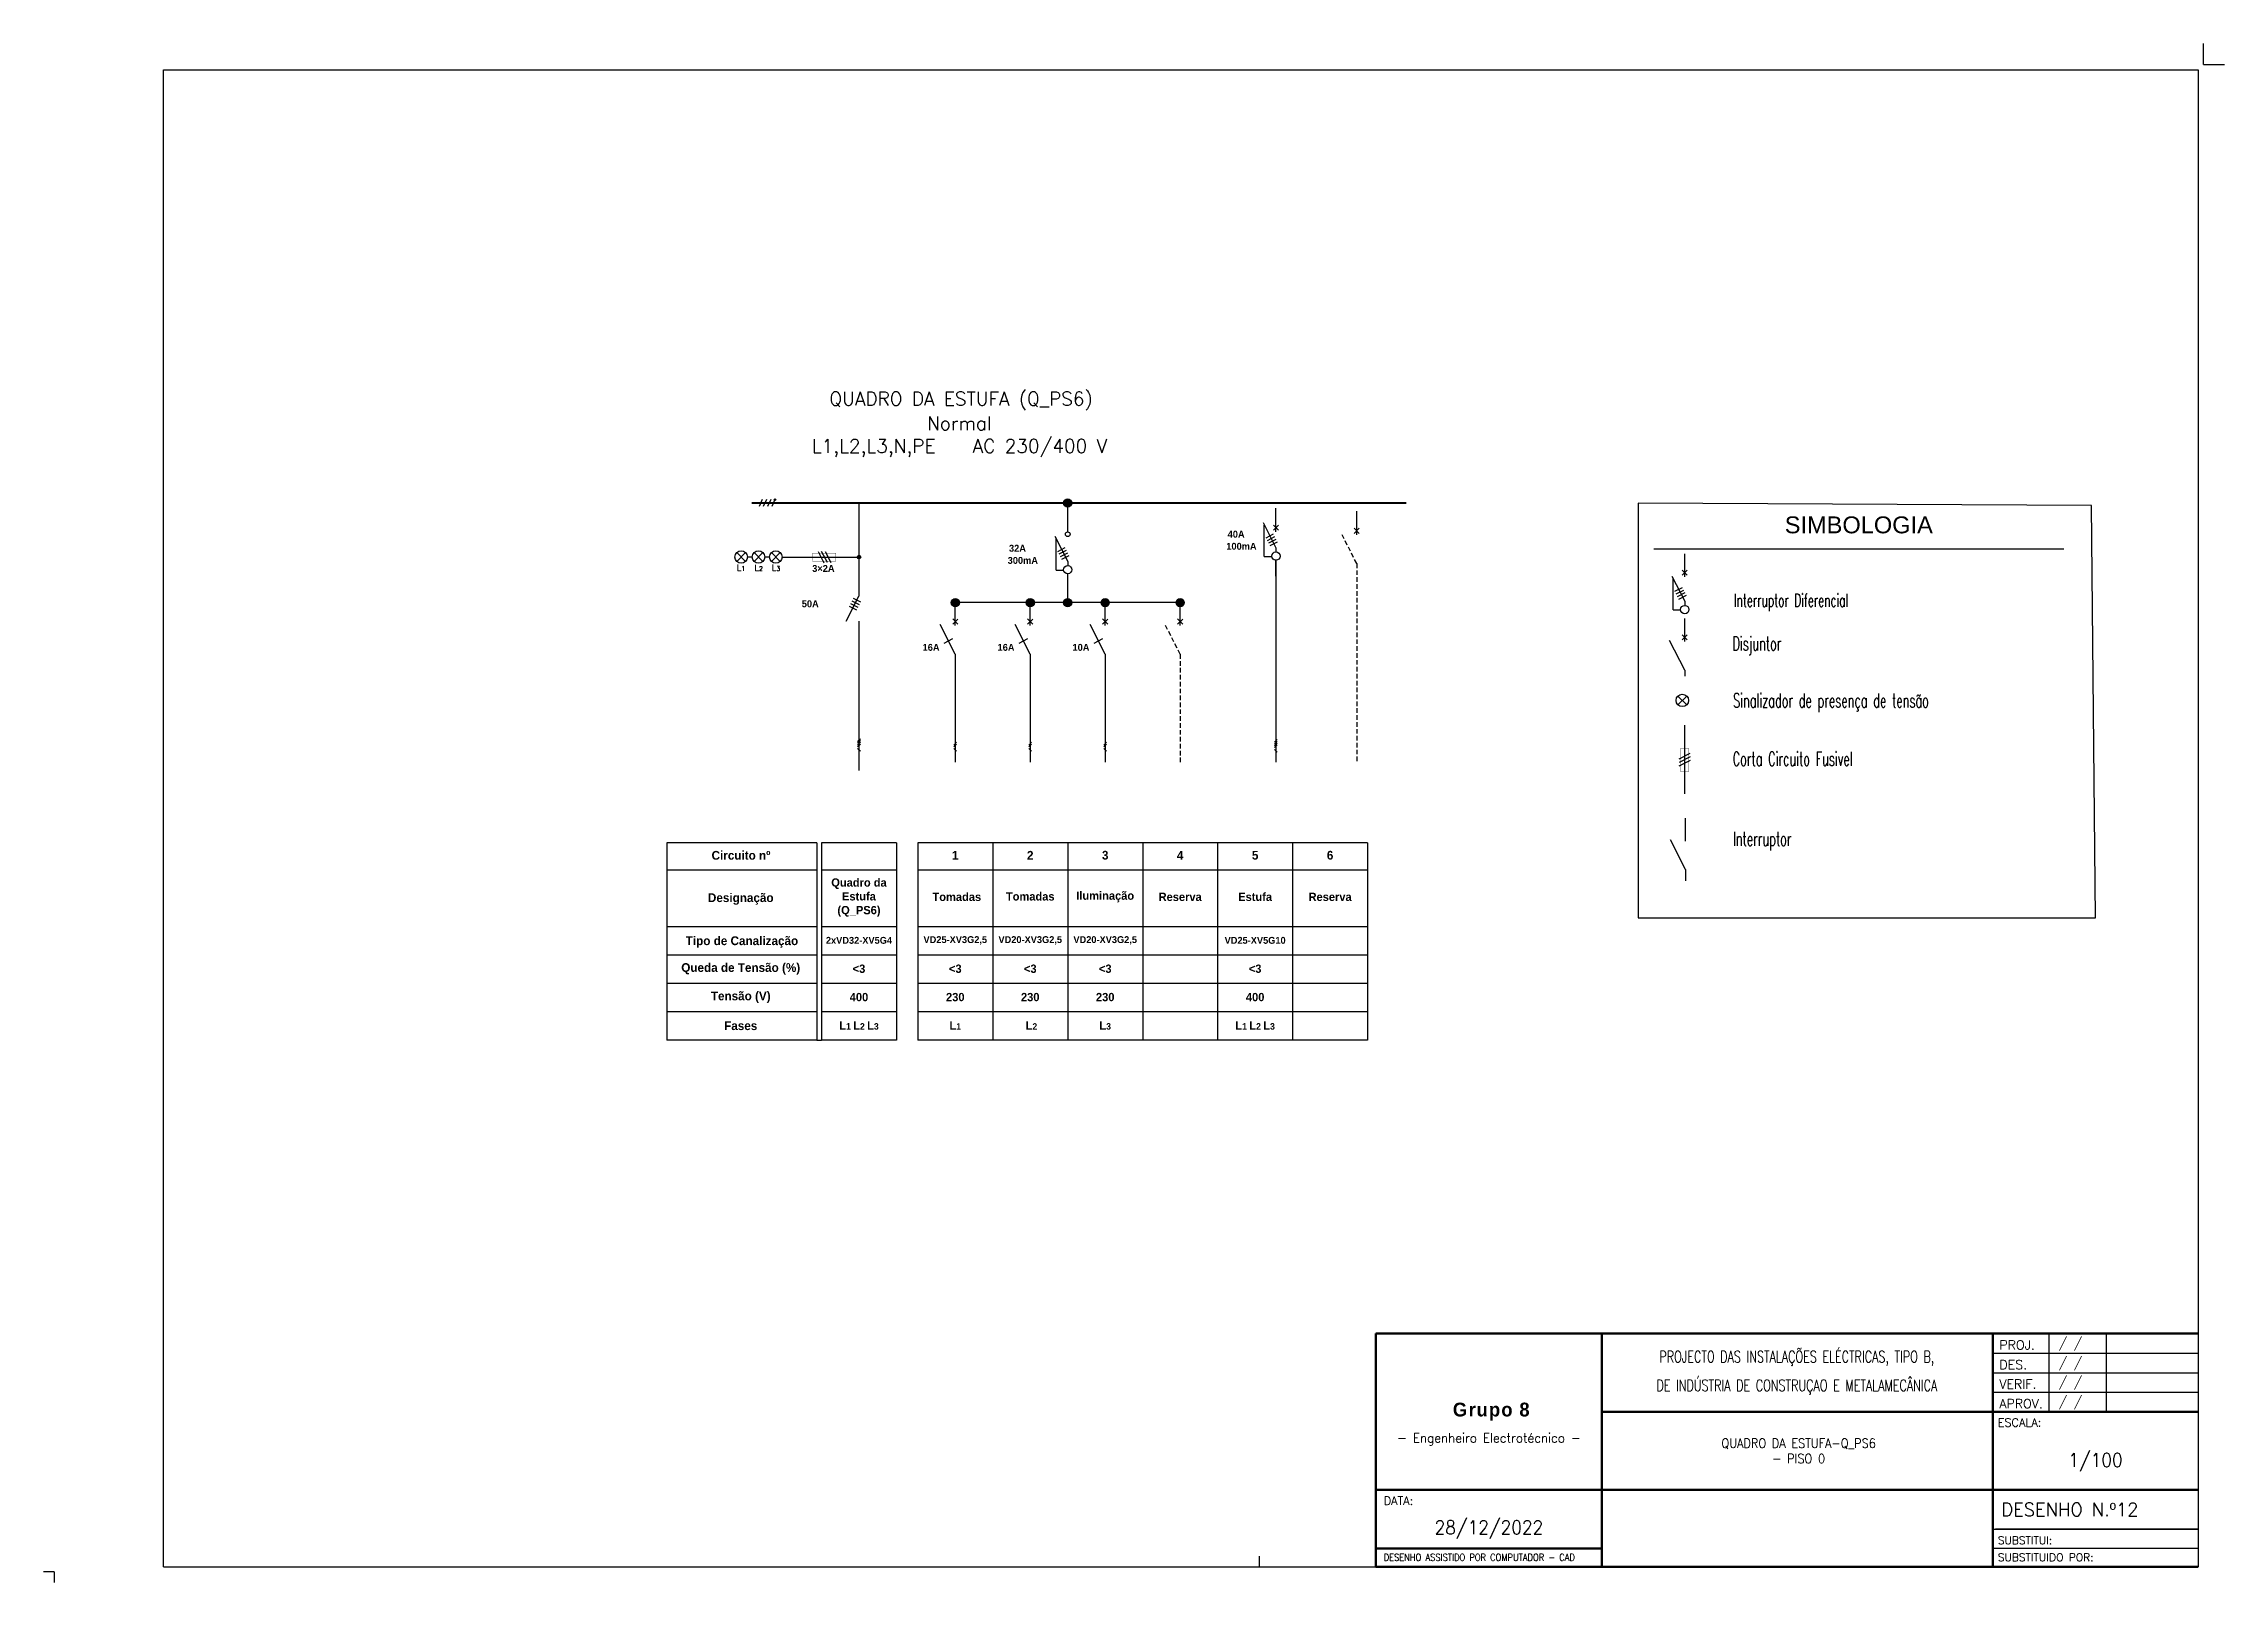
# Model space of a CAD drawing. Extents: x -8 to 729, y -363 to 534.
# Drawn here: x 247.8 to 342.7, y -209.5 to -142.6 of the extents above; entities that cross this region are included whole.
import ezdxf
from ezdxf.enums import TextEntityAlignment as Align

# ---------------------------------------------------------------- set-up
doc = ezdxf.new("R2010")
doc.units = 0
doc.header["$LTSCALE"] = 0.8
doc.header["$MEASUREMENT"] = 0
doc.linetypes.add('DASHED2', pattern=[0.375, 0.25, -0.125])
doc.linetypes.add('HIDDEN', pattern=[0.375, 0.25, -0.125])
doc.layers.get('0').update_dxf_attribs({"color": 3, "linetype": 'CONTINUOUS'})
for name, color, linetype in [('0_ligações', 10, 'CONTINUOUS'), ('Desenho base', 7, 'CONTINUOUS'), ('LEGENDA', 1, 'CONTINUOUS'), ('Quadros Eléctricos', 41, 'CONTINUOUS')]:
    doc.layers.add(name, color=color, linetype=linetype)
doc.styles.add('ARIAL', font='arial.ttf')
doc.styles.add('Century Gothic', font='GOTHICB.TTF')
doc.styles.add('PEN', font='ROMANS.SHX', dxfattribs={"width": 0.7, "height": 1})
doc.styles.add('ROMANS', font='romans', dxfattribs={"width": 0.9})
doc.styles.get("Standard").update_dxf_attribs({"font": 'ROMANS'})

msp = doc.modelspace()

# ---------------------------------------------------------------- texts
at = {"layer": '0_ligações', "color": 0, "style": 'PEN', "width": 0.6}
for s, p in [('Disjuntor', (321.281, -168.991)), ('Sinalizador de presença de tensão', (321.309, -171.468)), ('Corta Circuito Fusivel', (321.291, -174.005)), ('Interruptor', (321.304, -177.486))]:
    msp.add_text(s, height=0.6, dxfattribs=at).set_placement(p)
at = {"layer": 'Desenho base', "style": 'PEN', "width": 0.6}
msp.add_text('Interruptor Diferencial', height=0.56403, dxfattribs=at).set_placement((321.34, -167.089, 0.001))
at = {"layer": 'Desenho base', "linetype": 'Continuous', "lineweight": 20, "style": 'ROMANS'}
for s, p in [('PROJ.', (332.89, -199.398)), ('DES.', (332.89, -200.255)), ('VERIF.', (332.89, -201.103)), ('APROV.', (332.89, -201.951))]:
    msp.add_text(s, height=0.4, dxfattribs=at).set_placement(p)
at = {"layer": 'Desenho base', "lineweight": 20, "style": 'ROMANS'}
for s, height, p in [(' / /', 0.4, (335.194, -199.307)), (' / /', 0.4, (335.194, -200.157)), (' / /', 0.4, (335.194, -201.009)), (' / /', 0.4, (335.194, -201.859)), ('ESCALA:', 0.36, (332.817, -202.754)), ('DATA:', 0.36, (306.114, -206.154)), ('DESENHO N.º12 ', 0.57, (332.973, -206.64)), ('SUBSTITUI:', 0.34, (332.817, -207.865)), ('SUBSTITUIDO POR:', 0.34, (332.817, -208.605))]:
    msp.add_text(s, height=height, dxfattribs=at).set_placement(p)
at = {"layer": 'Desenho base', "lineweight": 20, "style": 'ROMANS', "width": 0.757635}
msp.add_text('DESENHO ASSISTIDO POR COMPUTADOR - CAD', height=0.304, dxfattribs=at).set_placement((306.114, -208.587), (314.427, -208.587), align=Align.FIT)
at = {"layer": 'Desenho base', "insert": (287.661, -159.701), "char_height": 0.58976, "width": 36.02981, "attachment_point": 5}
msp.add_mtext('\\A1;Normal\\PL1,L2,L3,N,PE    AC 230/400 V  ', dxfattribs=at)
at = {"layer": 'Desenho base', "char_height": 0.3603, "attachment_point": 5, "style": 'Century Gothic'}
for s, insert, width in [('\\pxt0;Quadro da Estufa (Q_PS6)', (283.296, -179.739, 0), 2.87315), ('\\pxt0; Tomadas ', (287.484, -179.71), 2.97487), ('\\pxt0;Tomadas', (290.744, -179.691), 2.87315), ('\\pxt0;Iluminação', (294.004, -179.71, 0), 3.02853), ('\\pxt0;Reserva', (297.264, -179.71, 0), 3.02853), ('\\pxt0;Estufa', (300.524, -179.71, 0), 2.87315), ('\\pxt0;Reserva', (303.784, -179.71, 0), 2.87315)]:
    msp.add_mtext(s, dxfattribs=dict(at, insert=insert, width=width))
at = {"layer": 'Desenho base', "linetype": 'HIDDEN', "lineweight": 20, "insert": (324.083, -200.405), "char_height": 0.5, "width": 17.03517, "attachment_point": 5, "line_spacing_factor": 1.5, "style": 'ROMANS'}
msp.add_mtext('\\pxt28;{\\W0.71;PROJECTO DAS INSTALAÇÕES ELÉCTRICAS, TIPO B,\\PDE INDÚSTRIA DE CONSTRUÇAO E METALAMECÂNICA}', dxfattribs=at)
at = {"layer": 'Desenho base', "lineweight": 20, "insert": (310.69, -202.642), "char_height": 1, "attachment_point": 5}
msp.add_mtext_dynamic_manual_height_columns('{\\fVivaldi|b1|i0|c0|p66;\\H0.6x;\\T1.1;\\C7; Grupo 8\\H1.66667x;\\P\\Fromans|c0;\\H0.2x;\\T1;\\P\\H2x;\\W0.95;- Engenheiro Electrotécnico -}', width=9.81896, gutter_width=2, heights=[0], dxfattribs=at)
at = {"layer": 'Desenho base', "lineweight": 20, "attachment_point": 5, "style": 'ROMANS'}
for s, insert, char_height, width in [('\\pxt23;QUADRO DA ESTUFA-Q_PS6 \\P- PISO 0', (324.16, -203.805), 0.4, 16.6992), ('1/100', (337.07, -204.3), 0.6, 8.94), ('28/12/2022', (310.69, -207.234), 0.6, 9.82)]:
    msp.add_mtext(s, dxfattribs=dict(at, insert=insert, char_height=char_height, width=width))
at = {"layer": 'LEGENDA', "color": 1, "style": 'ARIAL'}
msp.add_text('SIMBOLOGIA', height=0.7343, dxfattribs=at).set_placement((326.776, -163.528, 0.001), align=Align.MIDDLE_CENTER)
at = {"layer": 'Quadros Eléctricos', "color": 7, "style": 'Century Gothic'}
for s, p in [('40A', (299.329, -164.083, 0)), ('300mA', (289.762, -165.224, 0)), ('32A', (289.82, -164.696, 0)), ('100mA', (299.27, -164.611, 0)), ('50A', (280.808, -167.112, 0)), ('16A', (286.063, -169.007, 0)), ('16A', (289.323, -169.007)), ('10A', (292.583, -169.007))]:
    msp.add_text(s, height=0.3005, dxfattribs=at).set_placement(p)
msp.add_text('3×2A', height=0.3005, rotation=359.95717, dxfattribs=at).set_placement((281.262, -165.574))
at = {"layer": 'Quadros Eléctricos', "color": 6, "insert": (287.731, -158.141), "char_height": 0.58976, "width": 36.02981, "attachment_point": 5}
msp.add_mtext('QUADRO DA ESTUFA (Q_PS6)   ', dxfattribs=at)
at = {"layer": 'Quadros Eléctricos', "color": 7, "char_height": 0.27192, "width": 1.90389, "attachment_point": 5, "rotation": 359.95687}
for s, insert in [('L{\\H0.73671x;1}', (278.17, -165.393)), ('L{\\H0.73671x;2}', (278.934, -165.397)), ('L{\\H0.73671x;3}', (279.684, -165.394))]:
    msp.add_mtext(s, dxfattribs=dict(at, insert=insert))
at = {"layer": 'Quadros Eléctricos', "color": 6, "attachment_point": 5, "style": 'Century Gothic'}
for s, insert, char_height, width in [('Circuito nº', (278.166, -177.904), 0.3802, 5.15295), ('Designação', (278.154, -179.803), 0.3803, 1.7348), ('Tipo de Canalização', (278.207, -181.675, 0), 0.38031, 6.52019), ('Queda de Tensão (%)', (278.154, -182.84), 0.38031, 6.52019), ('Tensão (V)', (278.154, -184.074), 0.3803, 3.84782), ('Fases', (278.154, -185.315), 0.3803, 1.7348)]:
    msp.add_mtext(s, dxfattribs=dict(at, insert=insert, char_height=char_height, width=width))
at = {"layer": 'Quadros Eléctricos', "color": 7, "attachment_point": 5, "style": 'Century Gothic'}
for s, insert, char_height, width in [('1', (287.484, -177.9), 0.38, 1.7348), ('2', (290.744, -177.9), 0.38, 1.7348), ('3', (294.004, -177.9), 0.38, 1.7348), ('4', (297.264, -177.9), 0.38, 1.7348), ('5', (300.524, -177.9, 0), 0.38, 1.7348), ('6', (303.784, -177.9, 0), 0.38, 1.7348), ('2xVD32-XV5G4', (283.296, -181.602, 0), 0.3, 2.12943), ('VD25-XV3G2,5', (287.484, -181.602, 0), 0.3, 2.08201), ('VD20-XV3G2,5', (290.744, -181.602, 0), 0.3, 2.08201), ('VD20-XV3G2,5', (294.004, -181.602, 0), 0.3, 2.08201), ('VD25-XV5G10', (300.524, -181.602, 0), 0.3, 2.08201), ('<3', (283.296, -182.836, 0), 0.3606, 2.12943), ('<3', (287.484, -182.836, 0), 0.3606, 2.12943), ('<3', (290.744, -182.836, 0), 0.3606, 2.12943), ('<3', (294.004, -182.836, 0), 0.3606, 2.12943), ('<3', (300.524, -182.836, 0), 0.3606, 2.12943), ('400', (283.296, -184.07), 0.3606, 2.12943), ('230', (287.484, -184.07, 0), 0.3606, 2.12943), ('230', (290.744, -184.07, 0), 0.3606, 2.12943), ('230', (294.004, -184.07), 0.3606, 2.12943), ('400', (300.524, -184.07), 0.3606, 2.12943), ('L{\\H0.77778x;1 }L{\\H0.77778x;2 }L{\\H0.77778x;3}', (283.296, -185.304), 0.36059, 2.12943), ('L{\\H0.77778x;1 }', (287.484, -185.304), 0.36059, 2.12943), ('{\\H0.77778x; }L{\\H0.77778x;2 }', (290.744, -185.304), 0.36059, 2.12943), ('L{\\H0.77778x;3}', (294.004, -185.304), 0.36059, 2.12943), ('L{\\H0.77778x;1 }L{\\H0.77778x;2 }L{\\H0.77778x;3}', (300.524, -185.304, 0), 0.36059, 2.12943)]:
    msp.add_mtext(s, dxfattribs=dict(at, insert=insert, char_height=char_height, width=width))

# ---------------------------------------------------------------- blocks, each defined once
blk = doc.blocks.new('Folha A3')
at = {"color": 0}
for p, q in [((412, 289), (412, 293)), ((412, 289), (416, 289)), ((21, 288), (411, 288)), ((21, 1), (21, 288)), ((411, 288), (411, 1)), ((0, 0), (-2, 0)), ((0, 0), (0, -2)), ((21, 1), (411, 1)), ((231, 3), (231, 1))]:
    blk.add_line(p, q, dxfattribs=at)

# ---------------------------------------------------------------- hatches: boundary and pattern name
at = {"layer": 'Quadros Eléctricos', "ltscale": 10}
msp.add_hatch(color=7, dxfattribs=at).paths.add_polyline_path([(279.609, -162.432, 1), (279.674, -162.432, 1)])
at = {"layer": 'Quadros Eléctricos'}
for points in [[(292.374, -162.402, 1), (292.374, -162.759, 1)], [(283.216, -164.93, -1), (283.377, -164.93, -1)], [(287.484, -166.733, 1), (287.484, -167.09, 1)], [(290.744, -166.733, 1), (290.744, -167.09, 1)], [(292.374, -166.733, 1), (292.374, -167.09, 1)], [(294.004, -166.733, 1), (294.004, -167.09, 1)], [(297.264, -166.733, 1), (297.264, -167.09, 1)]]:
    msp.add_hatch(color=7, dxfattribs=at).paths.add_polyline_path(points)

# ---------------------------------------------------------------- linework, layer by layer
at = {"layer": 'Desenho base'}
for p, q in [((336.897, -162.681), (317.188, -162.58)), ((317.865, -164.566, 0.001), (335.688, -164.566, 0.001)), ((283.356, -172.832), (283.237, -172.95)), ((283.356, -172.909), (283.237, -173.027)), ((283.356, -172.986), (283.237, -173.104)), ((283.356, -173.063), (283.237, -173.181)), ((283.356, -173.376), (283.237, -173.258)), ((287.543, -172.986), (287.425, -173.104)), ((287.543, -173.063), (287.425, -173.181)), ((287.543, -173.376), (287.425, -173.258)), ((290.803, -172.986), (290.685, -173.104)), ((290.803, -173.063), (290.685, -173.181)), ((290.803, -173.376), (290.685, -173.258)), ((294.063, -172.986), (293.945, -173.104)), ((294.063, -173.063), (293.945, -173.181)), ((294.063, -173.376), (293.945, -173.258)), ((301.477, -172.867, 0), (301.359, -172.985, 0)), ((301.477, -172.944, 0), (301.359, -173.062, 0)), ((301.477, -173.021, 0), (301.359, -173.139, 0)), ((301.477, -173.098, 0), (301.359, -173.216, 0)), ((301.477, -173.411, 0), (301.359, -173.293, 0))]:
    msp.add_line(p, q, dxfattribs=at)
at = {"layer": 'Desenho base', "lineweight": 120}
for p, q in [((341.54, -198.705), (305.78, -198.705)), ((305.78, -198.705), (305.78, -208.845)), ((341.54, -208.845), (305.78, -208.845))]:
    msp.add_line(p, q, dxfattribs=at)
at = {"layer": 'Desenho base', "lineweight": 60}
for p, q in [((315.6, -198.705), (315.6, -208.845)), ((332.6, -198.705), (332.6, -208.845)), ((315.6, -202.105), (341.54, -202.105)), ((305.78, -205.505), (341.54, -205.505)), ((315.6, -208.055), (305.78, -208.055))]:
    msp.add_line(p, q, dxfattribs=at)
at = {"layer": 'Desenho base', "lineweight": 30}
for p, q in [((335.04, -198.705), (335.04, -202.105)), ((337.54, -198.705), (337.54, -202.105)), ((332.6, -199.555), (341.54, -199.555)), ((332.6, -200.405), (341.54, -200.405)), ((332.6, -201.257), (341.54, -201.257)), ((332.6, -207.205), (341.54, -207.205)), ((341.54, -207.205), (332.72, -207.205)), ((341.54, -208.055), (332.6, -208.055))]:
    msp.add_line(p, q, dxfattribs=at)
at = {"layer": 'Quadros Eléctricos', "color": 7, "ltscale": 10}
for p, q in [((279.086, -162.432), (278.949, -162.727)), ((279.271, -162.432), (279.134, -162.727)), ((279.456, -162.432), (279.319, -162.727)), ((279.641, -162.432), (279.504, -162.727))]:
    msp.add_line(p, q, dxfattribs=at)
at = {"layer": 'Quadros Eléctricos'}
for p, q in [((283.296, -162.58), (283.296, -166.623)), ((292.374, -163.834), (292.374, -162.58)), ((301.429, -163.825, 0), (301.43, -162.796, 0)), ((304.941, -163.966, 0), (304.942, -162.937, 0)), ((291.816, -164.022), (292.374, -165.117)), ((300.872, -163.43, 0), (301.429, -164.526, 0)), ((301.429, -163.825, 0), (301.429, -163.56, 0)), ((304.941, -163.966, 0), (304.941, -163.701, 0)), ((278.655, -164.928), (278.444, -164.928)), ((279.408, -164.928), (279.196, -164.928)), ((279.949, -164.929), (281.262, -164.928)), ((281.276, -164.928), (283.296, -164.93)), ((301.429, -164.526, 0), (301.429, -164.706, 0)), ((319.207, -165.789, 0), (319.207, -164.789, 0)), ((292.374, -165.117), (292.374, -165.297)), ((292.374, -166.344), (292.374, -165.658)), ((292.374, -166.911), (292.374, -165.658)), ((301.429, -165.067, 0), (301.429, -173.847, 0)), ((301.429, -165.753, 0), (301.429, -165.067, 0)), ((318.65, -165.754, 0), (319.207, -166.85, 0)), ((282.74, -167.717), (283.296, -166.623)), ((283.296, -166.08), (283.296, -166.623)), ((287.484, -167.911, 0), (287.484, -166.911, 0)), ((297.264, -166.911), (287.484, -166.911, 0)), ((290.744, -167.911), (290.744, -166.911)), ((294.004, -167.911), (294.004, -166.911)), ((297.264, -167.911), (297.264, -166.911)), ((319.207, -166.85, 0), (319.207, -167.03, 0)), ((283.296, -167.717), (283.296, -174.21)), ((297.264, -167.911), (297.264, -167.646)), ((319.206, -168.6, 0), (319.206, -167.6, 0)), ((287.484, -169.153, 0), (286.826, -167.862, 0)), ((290.744, -169.153), (290.086, -167.862)), ((294.004, -169.153), (293.346, -167.862)), ((319.206, -169.841, 0), (318.549, -168.551, 0)), ((287.484, -169.153, 0), (287.484, -173.847, 0)), ((290.744, -169.153), (290.744, -173.847)), ((294.004, -169.153), (294.004, -173.847)), ((319.206, -169.841, 0), (319.206, -170.111, 0)), ((319.204, -175.228, 0), (319.207, -172.238, 0)), ((319.24, -177.279, 0), (319.24, -176.279, 0)), ((319.24, -178.521, 0), (318.583, -177.23, 0)), ((281.466, -177.364), (274.946, -177.364)), ((274.946, -177.364), (274.946, -185.945)), ((281.466, -177.364), (281.466, -185.945)), ((284.926, -177.364, 0), (281.666, -177.364)), ((281.666, -177.364), (281.666, -185.945)), ((284.926, -177.364, 0), (284.926, -185.945)), ((289.114, -177.364), (285.854, -177.364)), ((285.854, -177.364), (285.854, -185.945, 0)), ((289.114, -177.364), (289.114, -185.945)), ((292.374, -177.364), (289.114, -177.364)), ((289.114, -177.364), (289.114, -185.945)), ((289.114, -177.364), (289.114, -185.945)), ((289.114, -177.364), (289.114, -185.945)), ((292.374, -177.364), (292.374, -185.945)), ((295.634, -177.364), (292.374, -177.364)), ((292.374, -177.364), (292.374, -185.945)), ((292.374, -177.364), (292.374, -185.945)), ((292.374, -177.364), (292.374, -185.945)), ((295.634, -177.364), (295.634, -185.945)), ((298.894, -177.364), (295.634, -177.364)), ((295.634, -177.364), (295.634, -185.945)), ((295.634, -177.364), (295.634, -185.945)), ((295.634, -177.364), (295.634, -185.945)), ((298.894, -177.364, 0), (298.894, -185.945)), ((302.154, -177.364, 0), (298.894, -177.364, 0)), ((298.894, -177.364, 0), (298.894, -185.945, 0)), ((298.894, -177.364, 0), (298.894, -185.945)), ((298.894, -177.364, 0), (298.894, -185.945, 0)), ((302.154, -177.364, 0), (302.154, -185.945, 0)), ((305.414, -177.364, 0), (302.154, -177.364, 0)), ((302.154, -177.364, 0), (302.154, -185.945, 0)), ((302.154, -177.364, 0), (302.154, -185.945, 0)), ((302.154, -177.364, 0), (302.154, -185.945, 0)), ((305.414, -177.364, 0), (305.414, -185.945, 0)), ((305.414, -177.364, 0), (305.414, -185.945, 0)), ((281.466, -178.541), (274.946, -178.541)), ((284.926, -178.541), (281.666, -178.541)), ((289.114, -178.541), (285.854, -178.541)), ((292.374, -178.541), (289.114, -178.541)), ((295.634, -178.541), (292.374, -178.541)), ((298.894, -178.541), (295.634, -178.541)), ((302.154, -178.541, 0), (298.894, -178.541, 0)), ((305.414, -178.541, 0), (302.154, -178.541, 0)), ((319.24, -178.521, 0), (319.24, -179.011, 0)), ((281.466, -181.009), (274.946, -181.009)), ((284.926, -181.009), (281.666, -181.009)), ((289.114, -181.009), (285.854, -181.009)), ((292.374, -181.009), (289.114, -181.009)), ((295.634, -181.009), (292.374, -181.009)), ((298.894, -181.009), (295.634, -181.009)), ((302.154, -181.009, 0), (298.894, -181.009, 0)), ((305.414, -181.009, 0), (302.154, -181.009, 0)), ((281.466, -182.243), (274.946, -182.243)), ((284.926, -182.243), (281.666, -182.243)), ((289.114, -182.243), (285.854, -182.243)), ((292.374, -182.243), (289.114, -182.243)), ((295.634, -182.243), (292.374, -182.243)), ((298.894, -182.243), (295.634, -182.243)), ((302.154, -182.243, 0), (298.894, -182.243, 0)), ((305.414, -182.243, 0), (302.154, -182.243, 0)), ((281.466, -183.477), (274.946, -183.477)), ((284.926, -183.477), (281.666, -183.477)), ((289.114, -183.477), (285.854, -183.477)), ((292.374, -183.477), (289.114, -183.477)), ((295.634, -183.477), (292.374, -183.477)), ((298.894, -183.477), (295.634, -183.477)), ((302.154, -183.477, 0), (298.894, -183.477, 0)), ((305.414, -183.477, 0), (302.154, -183.477, 0)), ((281.466, -184.711), (274.946, -184.711)), ((284.926, -184.711), (281.666, -184.711)), ((289.114, -184.711, 0), (285.854, -184.711, 0)), ((292.374, -184.711), (289.114, -184.711)), ((295.634, -184.711), (292.374, -184.711)), ((298.894, -184.711), (295.634, -184.711)), ((302.154, -184.711, 0), (298.894, -184.711, 0)), ((305.414, -184.711, 0), (302.154, -184.711, 0)), ((281.466, -185.945), (274.946, -185.945)), ((281.466, -185.945), (281.666, -185.945)), ((284.926, -185.945), (281.666, -185.945)), ((289.114, -185.945, 0), (285.854, -185.945, 0)), ((292.374, -185.945), (289.114, -185.945)), ((295.634, -185.945), (292.374, -185.945)), ((298.894, -185.945), (295.634, -185.945)), ((302.154, -185.945, 0), (298.894, -185.945, 0)), ((305.414, -185.945, 0), (302.154, -185.945, 0))]:
    msp.add_line(p, q, dxfattribs=at)
at = {"layer": 'Quadros Eléctricos', "color": 0}
for p, q in [((317.188, -162.58), (317.188, -180.62)), ((337.068, -180.62), (336.897, -162.681)), ((317.188, -180.62), (337.068, -180.62))]:
    msp.add_line(p, q, dxfattribs=at)
at = {"layer": 'Quadros Eléctricos', "color": 7}
for p, q in [((300.923, -164.902, 0), (300.923, -163.545, 0)), ((301.004, -164.089, 0), (301.326, -163.925, 0)), ((301.062, -164.202, 0), (301.384, -164.039, 0)), ((301.316, -163.535, 0), (301.539, -163.757, 0)), ((301.539, -163.538, 0), (301.318, -163.759, 0)), ((304.828, -163.676, 0), (305.051, -163.898, 0)), ((305.051, -163.679, 0), (304.83, -163.9, 0)), ((278.364, -165.119), (277.982, -164.735)), ((278.364, -164.736), (277.982, -165.119)), ((279.117, -165.12), (278.735, -164.736)), ((279.117, -164.736), (278.735, -165.119)), ((279.869, -165.12), (279.487, -164.737)), ((279.87, -164.737), (279.487, -165.12)), ((281.521, -164.688), (281.768, -165.173)), ((281.92, -165.171), (281.673, -164.687)), ((281.825, -164.686), (282.072, -165.17)), ((291.867, -165.493), (291.867, -164.136)), ((291.949, -164.68), (292.27, -164.516)), ((292.007, -164.793), (292.328, -164.63)), ((292.065, -164.907), (292.386, -164.743)), ((292.123, -165.021), (292.444, -164.857)), ((300.923, -164.902, 0), (301.25, -164.902, 0)), ((301.12, -164.316, 0), (301.442, -164.152, 0)), ((301.178, -164.43, 0), (301.5, -164.266, 0)), ((291.867, -165.493), (292.194, -165.493)), ((318.701, -167.226, 0), (318.701, -165.869, 0)), ((319.094, -165.498, 0), (319.317, -165.721, 0)), ((319.317, -165.502, 0), (319.096, -165.722, 0)), ((282.988, -166.831), (283.31, -166.995)), ((283.046, -166.717), (283.367, -166.881)), ((318.782, -166.412, 0), (319.104, -166.249, 0)), ((318.84, -166.526, 0), (319.162, -166.362, 0)), ((318.898, -166.64, 0), (319.22, -166.476, 0)), ((318.956, -166.754, 0), (319.277, -166.59, 0)), ((282.872, -167.059), (283.194, -167.223)), ((282.93, -166.945), (283.252, -167.109)), ((287.371, -167.62, 0), (287.593, -167.843, 0)), ((287.593, -167.624, 0), (287.372, -167.845, 0)), ((290.631, -167.62), (290.853, -167.843)), ((290.853, -167.624), (290.632, -167.845)), ((293.891, -167.62), (294.113, -167.843)), ((294.113, -167.624), (293.892, -167.845)), ((297.151, -167.62), (297.373, -167.843)), ((297.373, -167.624), (297.152, -167.845)), ((318.701, -167.226, 0), (319.028, -167.226, 0)), ((287, -168.67, 0), (287.378, -168.477, 0)), ((290.26, -168.67), (290.638, -168.477)), ((293.52, -168.67), (293.898, -168.477)), ((319.093, -168.309, 0), (319.316, -168.532, 0)), ((319.316, -168.313, 0), (319.095, -168.533, 0)), ((319.291, -171.356), (318.909, -170.972)), ((319.291, -170.972), (318.909, -171.355)), ((318.963, -173.709, 0), (319.448, -173.463, 0)), ((319.449, -173.615, 0), (318.964, -173.861, 0)), ((318.965, -174.013, 0), (319.45, -173.767, 0))]:
    msp.add_line(p, q, dxfattribs=at)
at = {"layer": 'Quadros Eléctricos', "linetype": 'DASHED2'}
for p, q in [((304.941, -165.208, 0), (304.284, -163.918, 0)), ((304.941, -165.208, 0), (304.284, -163.918, 0)), ((304.941, -165.208, 0), (304.941, -173.847, 0)), ((297.264, -169.153), (296.606, -167.862)), ((297.264, -169.153), (297.264, -173.847))]:
    msp.add_line(p, q, dxfattribs=at)
at = {"layer": 'Quadros Eléctricos', "color": 7, "const_width": 0.0801, "elevation": 0}
msp.add_lwpolyline([(307.098, -162.58), (278.628, -162.58)], dxfattribs=at)
at = {"layer": 'Quadros Eléctricos', "color": 7, "ltscale": 10}
msp.add_circle((279.641, -162.432), 0.0325, dxfattribs=at)
at = {"layer": 'Quadros Eléctricos', "color": 7}
for centre, radius in [((292.374, -162.58), 0.178), ((292.374, -163.936), 0.102), ((283.296, -164.93), 0.0802), ((301.429, -164.887, 0), 0.18), ((292.374, -165.478), 0.18), ((287.484, -166.911, 0), 0.178), ((290.744, -166.911), 0.178), ((292.374, -166.911), 0.178), ((294.004, -166.911), 0.178), ((297.264, -166.911), 0.178), ((319.207, -167.211, 0), 0.18)]:
    msp.add_circle(centre, radius, dxfattribs=at)
at = {"layer": 'Quadros Eléctricos'}
for centre in [(278.173, -164.927), (278.926, -164.928), (279.678, -164.928), (319.1, -171.164)]:
    msp.add_circle(centre, 0.271, dxfattribs=at)
at = {"layer": 'Quadros Eléctricos', "lineweight": 20}
for points in [[(281.262, -165.104), (281.276, -165.091), (281.262, -164.751), (281.276, -164.765)], [(281.269, -164.751), (281.269, -164.765), (282.295, -164.752), (282.281, -164.765)], [(282.295, -164.752), (282.281, -164.765), (282.295, -165.105), (282.281, -165.092)], [(282.295, -165.111), (282.282, -165.098), (281.263, -165.111), (281.276, -165.097)], [(319.028, -174.265, 0), (319.042, -174.265, 0), (319.029, -173.24, 0), (319.042, -173.253, 0)], [(319.029, -173.24, 0), (319.042, -173.253, 0), (319.382, -173.24, 0), (319.369, -173.253, 0)], [(319.388, -173.239, 0), (319.375, -173.253, 0), (319.388, -174.272, 0), (319.374, -174.258, 0)], [(319.381, -174.272, 0), (319.368, -174.259, 0), (319.028, -174.272, 0), (319.042, -174.259, 0)]]:
    msp.add_trace(points, dxfattribs=at)

# ---------------------------------------------------------------- block references
at = {"layer": 'Desenho base', "xscale": 0.2268822454281782, "yscale": 0.2268822454281782, "zscale": 0.2268822454281782}
msp.add_blockref('Folha A3', (248.292, -209.072), dxfattribs=at)

msp.set_redraw_order([(e.dxf.handle, doc.entitydb.next_handle()) for e in msp.query("TEXT MTEXT ATTDEF DIMENSION ARC_DIMENSION")])  # texts and dimensions are drawn at this point

doc.saveas('drawing.dxf')
